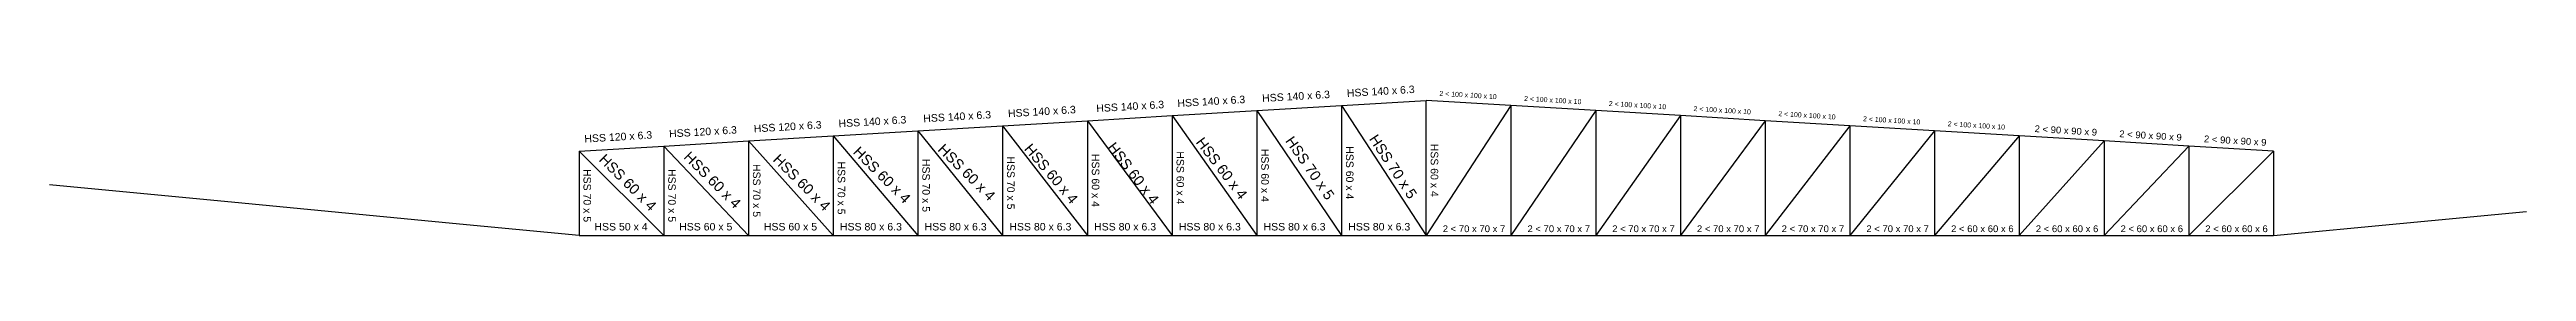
# Model space of a CAD drawing. Header units: inches. Extents: x -15 to 2803056, y 0 to 866270.
# Drawn here: x 886876 to 945348, y 232859 to 236415 of the extents above; entities that cross this region are included whole.
import ezdxf

# ---------------------------------------------------------------- set-up
doc = ezdxf.new("R2010")
doc.units = ezdxf.units.IN
doc.header["$LTSCALE"] = 100
doc.header["$MEASUREMENT"] = 0
doc.layers.add('initial layout', color=7, linetype='Continuous')
doc.layers.add('sections', color=3, linetype='Continuous')
doc.styles.get("Standard").update_dxf_attribs({"font": 'arial.ttf'})

msp = doc.modelspace()

# ---------------------------------------------------------------- texts
at = {"layer": 'sections'}
for s, height, rotation, p in [('HSS 140 x 6.3', 177.94912, 3.43363037, (915506.114, 236021.32)), ('HSS 140 x 6.3', 177.94912, 3.43363037, (917506.114, 236141.32)), ('2 < 100 x 100 x 10', 117.42551, 356.56636964, (919683.298, 236169.171)), ('HSS 140 x 6.3', 177.94912, 3.43363037, (905506.114, 235421.32)), ('HSS 140 x 6.3', 177.94912, 3.43363037, (907506.114, 235541.32)), ('HSS 140 x 6.3', 177.94912, 3.43363037, (909506.114, 235661.32)), ('HSS 140 x 6.3', 177.94912, 3.43363037, (911590.663, 235781.32)), ('HSS 140 x 6.3', 177.94912, 3.43363037, (913506.114, 235901.32)), ('2 < 100 x 100 x 10', 117.42551, 356.56636964, (921683.298, 236049.171)), ('2 < 100 x 100 x 10', 117.42551, 356.56636964, (923683.298, 235929.171)), ('2 < 100 x 100 x 10', 117.42551, 356.56636964, (925683.298, 235809.171)), ('2 < 100 x 100 x 10', 117.42551, 356.56636964, (927683.298, 235689.171)), ('2 < 100 x 100 x 10', 117.42551, 356.56636964, (929683.298, 235569.171)), ('HSS 120 x 6.3', 177.94912, 3.43363037, (899506.114, 235061.32)), ('HSS 120 x 6.3', 177.94912, 3.43363037, (901506.114, 235181.32)), ('HSS 120 x 6.3', 177.94912, 3.43363037, (903506.114, 235301.32)), ('HSS 60 x 4', 244.9446, 307.57446214, (911835.571, 234947.607)), ('HSS 60 x 4', 244.9446, 307.45023937, (913922.966, 235066.263)), ('HSS 70 x 5', 244.9446, 304.69699567, (916036.928, 235100.767)), ('HSS 70 x 5', 244.9446, 303.36235379, (918015.792, 235149.153)), ('2 < 100 x 100 x 10', 117.42551, 356.56636964, (931683.298, 235449.171)), ('2 < 90 x 90 x 9', 160.41277, 356.56636964, (933732.281, 235311.438)), ('2 < 90 x 90 x 9', 160.41277, 356.56636964, (935732.281, 235191.438)), ('2 < 90 x 90 x 9', 160.41277, 356.56636964, (937732.281, 235071.438)), ('HSS 60 x 4', 244.9446, 315, (899827.739, 234641.205)), ('HSS 60 x 4', 244.9446, 315, (901827.739, 234701.205)), ('HSS 70 x 5', 177.9491, 270, (903480.407, 234554.17)), ('HSS 60 x 4', 244.9446, 315, (903934.882, 234641.205)), ('HSS 70 x 5', 177.9491, 270, (905480.407, 234614.17)), ('HSS 60 x 4', 244.9446, 315, (905827.739, 234821.205)), ('HSS 70 x 5', 177.9491, 270, (907480.407, 234674.17)), ('HSS 60 x 4', 244.9446, 315, (907827.739, 234881.205)), ('HSS 70 x 5', 177.9491, 270, (909480.407, 234734.17)), ('HSS 60 x 4', 244.9446, 310.24432965, (909869.532, 234905.496)), ('HSS 60 x 4', 177.9491, 270, (911480.407, 234794.17)), ('HSS 60 x 4', 177.9491, 270, (913480.407, 234854.17)), ('HSS 60 x 4', 177.9491, 270, (915480.407, 234914.17)), ('HSS 60 x 4', 177.9491, 270, (917480.407, 234974.17)), ('HSS 60 x 4', 177.9491, 270, (919480.407, 235034.17)), ('HSS 70 x 5', 177.9491, 270, (899480.407, 234434.17)), ('HSS 70 x 5', 177.9491, 270, (901480.407, 234434.17)), ('HSS 50 x 4', 177.9491, 0, (899737.775, 232979.951)), ('HSS 60 x 5', 177.9491, 0, (901737.775, 232979.951)), ('HSS 60 x 5', 177.9491, 0, (903737.775, 232979.951)), ('HSS 80 x 6.3', 177.94912, 0, (905533.68, 232979.951)), ('HSS 80 x 6.3', 177.94912, 0, (907533.68, 232979.951)), ('HSS 80 x 6.3', 177.94912, 0, (909533.68, 232979.951)), ('HSS 80 x 6.3', 177.94912, 0, (911533.68, 232979.951)), ('HSS 80 x 6.3', 177.94912, 0, (913533.68, 232979.951)), ('HSS 80 x 6.3', 177.94912, 0, (915533.68, 232979.951)), ('HSS 80 x 6.3', 177.94912, 0, (917533.68, 232979.951)), ('2 < 70 x 70 x 7', 160.41277, 0, (919765.207, 232939.984)), ('2 < 70 x 70 x 7', 160.41277, 0, (921765.207, 232939.984)), ('2 < 70 x 70 x 7', 160.41277, 0, (923765.207, 232939.984)), ('2 < 70 x 70 x 7', 160.41277, 0, (925765.207, 232939.984)), ('2 < 70 x 70 x 7', 160.41277, 0, (927765.207, 232939.984)), ('2 < 70 x 70 x 7', 160.41277, 0, (929765.207, 232939.984)), ('2 < 60 x 60 x 6', 160.41277, 0, (931765.207, 232939.984)), ('2 < 60 x 60 x 6', 160.41277, 0, (933765.207, 232939.984)), ('2 < 60 x 60 x 6', 160.41277, 0, (935765.207, 232939.984)), ('2 < 60 x 60 x 6', 160.41277, 0, (937765.207, 232939.984))]:
    msp.add_text(s, height=height, rotation=rotation, dxfattribs=at).set_placement(p)

# ---------------------------------------------------------------- linework, layer by layer
at = {"layer": 'initial layout'}
for p, q in [((911375.54, 235578.6), (913375.54, 235698.6)), ((913375.54, 235698.6), (915375.54, 235818.6)), ((913375.54, 235698.6), (913375.54, 232858.6)), ((913375.54, 235698.6), (915375.54, 232858.6)), ((915375.54, 235818.6), (917375.54, 235938.6)), ((915375.54, 235818.6), (915375.54, 232858.6)), ((915375.54, 235818.6), (917375.54, 232858.6)), ((917375.54, 235938.6), (919375.54, 236058.6)), ((917375.54, 235938.6), (917375.54, 232858.6)), ((917375.54, 235938.6), (919375.54, 232858.6)), ((919375.54, 232858.6), (919375.54, 236058.6)), ((919375.54, 232858.6), (919375.54, 236058.6)), ((921375.54, 235938.6), (919375.54, 236058.6)), ((921375.54, 235938.6), (919375.54, 232858.6)), ((921375.54, 235938.6), (921375.54, 232858.6)), ((923375.54, 235818.6), (921375.54, 235938.6)), ((923375.54, 235818.6), (921375.54, 232858.6)), ((923375.54, 235818.6), (923375.54, 232858.6)), ((925375.54, 235698.6), (923375.54, 235818.6)), ((925375.54, 235698.6), (923375.54, 232858.6)), ((925375.54, 235698.6), (925375.54, 232858.6)), ((927375.54, 235578.6), (925375.54, 235698.6)), ((901375.54, 234978.6), (903375.54, 235098.6)), ((903375.54, 235098.6), (905375.54, 235218.6)), ((903375.54, 235098.6), (903375.54, 232858.6)), ((903375.54, 235098.6), (905375.54, 232858.6)), ((905375.54, 235218.6), (907375.54, 235338.6)), ((905375.54, 235218.6), (905375.54, 232858.6)), ((905375.54, 235218.6), (907375.54, 232858.6)), ((907375.54, 235338.6), (909375.54, 235458.6)), ((907375.54, 235338.6), (907375.54, 232858.6)), ((907375.54, 235338.6), (909375.54, 232858.6)), ((909375.54, 235458.6), (911375.54, 235578.6)), ((909375.54, 235458.6), (909375.54, 232858.6)), ((909375.54, 235458.6), (911375.54, 232858.6)), ((911375.54, 235578.6), (911375.54, 232858.6)), ((911375.54, 235578.6), (913375.54, 232858.6)), ((927375.54, 235578.6), (925375.54, 232858.6)), ((927375.54, 235578.6), (927375.54, 232858.6)), ((929375.54, 235458.6), (927375.54, 235578.6)), ((929375.54, 235458.6), (927375.54, 232858.6)), ((929375.54, 235458.6), (929375.54, 232858.6)), ((931375.54, 235338.6), (929375.54, 235458.6)), ((931375.54, 235338.6), (929375.54, 232858.6)), ((931375.54, 235338.6), (931375.54, 232858.6)), ((933375.54, 235218.6), (931375.54, 235338.6)), ((933375.54, 235218.6), (931375.54, 232858.6)), ((933375.54, 235218.6), (933375.54, 232858.6)), ((935375.54, 235098.6), (933375.54, 235218.6)), ((935375.54, 235098.6), (933375.54, 232858.6)), ((935375.54, 235098.6), (935375.54, 232858.6)), ((937375.54, 234978.6), (935375.54, 235098.6)), ((899375.54, 234858.6), (901375.54, 234978.6)), ((899375.54, 234858.6), (899375.54, 232858.6)), ((899375.54, 234858.6), (901375.54, 232858.6)), ((901375.54, 234978.6), (901375.54, 232858.6)), ((901375.54, 234978.6), (903375.54, 232858.6)), ((937375.54, 234978.6), (935375.54, 232858.6)), ((937375.54, 234978.6), (937375.54, 232858.6)), ((939375.54, 234858.6), (937375.54, 234978.6)), ((939375.54, 234858.6), (937375.54, 232858.6)), ((939375.54, 234858.6), (939375.54, 232858.6)), ((891412.151, 233623.086), (886875.54, 234058.6)), ((896389.27, 233145.282), (891412.151, 233623.086)), ((942361.811, 233145.282), (945348.082, 233431.964)), ((899375.54, 232858.6), (896389.27, 233145.282)), ((899375.54, 232858.6), (901375.54, 232858.6)), ((901375.54, 232858.6), (903375.54, 232858.6)), ((903375.54, 232858.6), (905375.54, 232858.6)), ((905375.54, 232858.6), (907375.54, 232858.6)), ((907375.54, 232858.6), (909375.54, 232858.6)), ((909375.54, 232858.6), (911375.54, 232858.6)), ((911375.54, 232858.6), (913375.54, 232858.6)), ((913375.54, 232858.6), (915375.54, 232858.6)), ((915375.54, 232858.6), (917375.54, 232858.6)), ((917375.54, 232858.6), (919375.54, 232858.6)), ((919375.54, 232858.6), (921375.54, 232858.6)), ((921375.54, 232858.6), (923375.54, 232858.6)), ((923375.54, 232858.6), (925375.54, 232858.6)), ((925375.54, 232858.6), (927375.54, 232858.6)), ((927375.54, 232858.6), (929375.54, 232858.6)), ((929375.54, 232858.6), (931375.54, 232858.6)), ((931375.54, 232858.6), (933375.54, 232858.6)), ((933375.54, 232858.6), (935375.54, 232858.6)), ((935375.54, 232858.6), (937375.54, 232858.6)), ((937375.54, 232858.6), (939375.54, 232858.6)), ((939375.54, 232858.6), (942361.811, 233145.282))]:
    msp.add_line(p, q, dxfattribs=at)

msp.set_redraw_order([(e.dxf.handle, doc.entitydb.next_handle()) for e in msp.query("TEXT MTEXT ATTDEF DIMENSION ARC_DIMENSION")])  # texts and dimensions are drawn at this point

doc.saveas('drawing.dxf')
